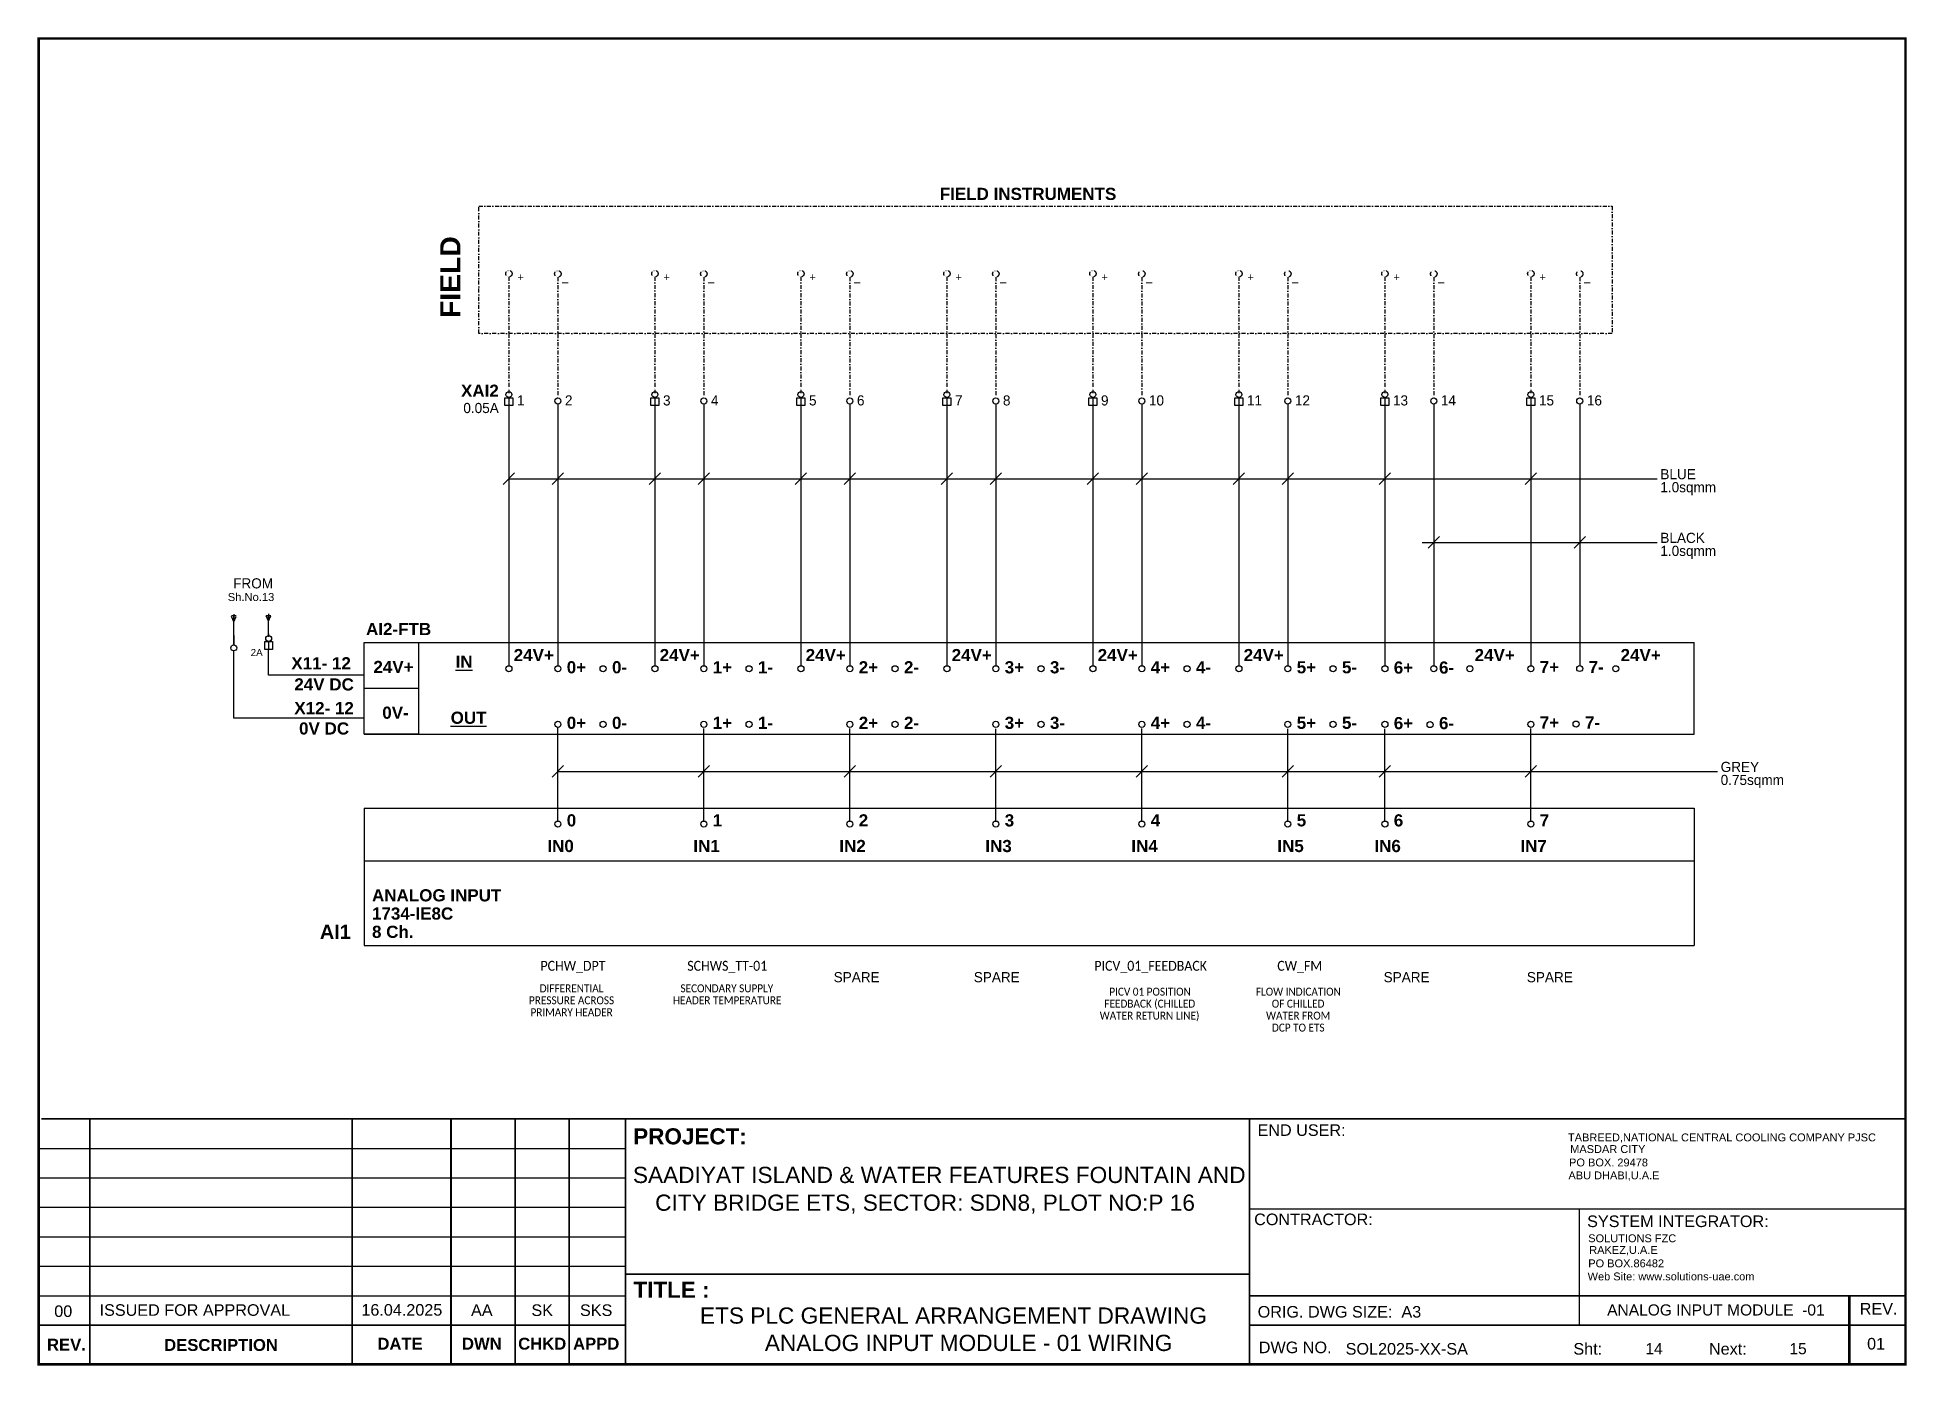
# Model space of a CAD drawing. Header units: inches. Extents: x 100535554 to 201081702, y 63708552 to 127420865.
# Drawn here: x 100543015 to 100544185, y 63708552 to 63709384 of the extents above; entities that cross this region are included whole.
import ezdxf
from ezdxf.enums import TextEntityAlignment as Align

# ---------------------------------------------------------------- set-up
doc = ezdxf.new("R2010")
doc.units = ezdxf.units.IN
doc.header["$MEASUREMENT"] = 0
doc.linetypes.add('DASHDOT2', pattern=[0.5, 0.25, -0.125, 0, -0.125])
doc.linetypes.add('EPLANLINE7', pattern=[0])
for name, color, linetype in [('BORDER', 7, 'Continuous'), ('KLEMMEN', 7, 'Continuous'), ('SONDERTEXT', 5, 'Continuous'), ('SYMBOL', 4, 'Continuous')]:
    doc.layers.add(name, color=color, linetype=linetype)
doc.styles.add('A', font='arial.ttf')
doc.styles.add('ABB', font='arialbd.ttf')
doc.styles.add('MtXpl_Franklin_Gothi', font='FRAMDCN.TTF')
doc.styles.get("Standard").update_dxf_attribs({"font": 'arial.ttf'})
doc.styles.add('Tahoma$001H0', font='tahoma.ttf')
doc.styles.add('XREF_ALN-DCP-A1 FRAME$0$Arial Bold', font='arialbd.ttf')

msp = doc.modelspace()

# ---------------------------------------------------------------- texts
at = {"color": 0}
for s, height, style, p in [('1', 6.348, 'MtXpl_Franklin_Gothi', (100543315.334, 63709153.407)), ('2', 6.348, 'MtXpl_Franklin_Gothi', (100543345.35, 63709153.407)), ('3', 6.348, 'MtXpl_Franklin_Gothi', (100543406.749, 63709153.407)), ('4', 6.348, 'MtXpl_Franklin_Gothi', (100543436.764, 63709153.407)), ('5', 6.348, 'MtXpl_Franklin_Gothi', (100543498.164, 63709153.407)), ('6', 6.348, 'MtXpl_Franklin_Gothi', (100543528.179, 63709153.407)), ('7', 6.348, 'MtXpl_Franklin_Gothi', (100543589.578, 63709153.407)), ('8', 6.348, 'MtXpl_Franklin_Gothi', (100543619.593, 63709153.407)), ('9', 6.348, 'MtXpl_Franklin_Gothi', (100543680.993, 63709153.407)), ('10', 6.3482, 'MtXpl_Franklin_Gothi', (100543711.008, 63709153.407)), ('11', 6.3482, 'MtXpl_Franklin_Gothi', (100543772.407, 63709153.407)), ('12', 6.3482, 'MtXpl_Franklin_Gothi', (100543802.423, 63709153.407)), ('13', 6.3482, 'MtXpl_Franklin_Gothi', (100543863.822, 63709153.407)), ('14', 6.3482, 'MtXpl_Franklin_Gothi', (100543893.837, 63709153.407)), ('15', 6.3482, 'MtXpl_Franklin_Gothi', (100543955.237, 63709153.407)), ('16', 6.3482, 'MtXpl_Franklin_Gothi', (100543985.252, 63709153.407)), ('24V+', 7.6179, 'XREF_ALN-DCP-A1 FRAME$0$Arial Bold', (100543225.413, 63708985.795))]:
    msp.add_text(s, height=height, dxfattribs=dict(at, style=style)).set_placement(p)
at = {"color": 0, "style": 'MtXpl_Franklin_Gothi'}
msp.add_text('0.05A', height=6.3482, dxfattribs=at).set_placement((100543303.917, 63709151.813), align=Align.MIDDLE_RIGHT)
for s, p in [('BLUE', (100544031.261, 63709105.281)), ('1.0sqmm', (100544031.261, 63709097.134)), ('1.0sqmm', (100544031.261, 63709057.241)), ('BLACK', (100544031.261, 63709065.388)), ('GREY', (100544069.02, 63708921.907)), ('0.75sqmm', (100544069.02, 63708913.76))]:
    msp.add_text(s, height=6.3482, dxfattribs=at).set_placement(p, align=Align.BOTTOM_LEFT)
for s, p in [('FROM', (100543150.088, 63709041.974)), ('SPARE', (100543528.004, 63708795.287)), ('SPARE', (100543615.727, 63708795.287)), ('SPARE', (100543872.364, 63708795.287)), ('SPARE', (100543962.031, 63708795.287))]:
    msp.add_text(s, height=6.3482, dxfattribs=at).set_placement(p, align=Align.MIDDLE_CENTER)
at = {"style": 'A'}
msp.add_text('ANALOG INPUT MODULE  -01 ', height=6.96131, dxfattribs=at).set_placement((100543997.96, 63708583.318))
for s, p in [('14', (100544027.271, 63708562.53)), ('15', (100544117.469, 63708562.53))]:
    msp.add_text(s, height=6.9613, dxfattribs=at).set_placement(p, align=Align.MIDDLE_CENTER)
at = {"color": 7, "attachment_point": 1, "line_spacing_factor": 0.9, "style": 'Tahoma$001H0'}
for s, width, heights, insert, char_height in [('\\pi6.9584,t70.631;{\\fCalibri Light|b0|i0|c0|p34;\\H0.75x;\\C256; \\fCalibri|b0|i0|c0|p32;\\H0.90882x;\\W0.9;PCHW_DPT\\H0.58065x;\\P\\pi28.71,t92.382;\\P\\pi8.8714,t72.544;\\H1.3889x;DIFFERENTIAL \\P\\pi2.1905,t65.863;PRESSURE ACROSS \\P\\pi3.1303,t66.803;PRIMARY HEADER}', 57.41947, [49.086], (100543320.657, 63708805.482), 9.096024), ('\\pi15.728,t79.4;{\\fCalibri|b0|i0|c0|p32;\\H0.68162x;\\W0.9;\\C256;SCHWS_TT-01\\H0.58065x;\\P\\pi40.643,t104.31;\\P\\pi11.468,t75.14;\\H1.3889x;SECONDARY SUPPLY \\P\\pi6.8157,t70.488;HEADER TEMPERATURE}', 81.2852, [278.435], (100543406.21, 63708805.482), 9.09602), ('\\pi0.35923,t64.031;{\\fCalibri|b0|i0|c0|p32;\\H0.68162x;\\W0.9;\\C256; PICV_01_FEEDBACK\\P\\pi36.876,t100.55;\\H0.80646x;\\P\\pi11.695,t75.367;PICV 01 POSITION \\P\\pi8.5933,t72.265;FEEDBACK (CHILLED \\P\\pi5.6769,t69.349;WATER RETURN LINE)}', 73.75246, [65.691], (100543674.527, 63708805.482), 9.09602), ('\\pi11.512,t75.185;{\\fCalibri|b0|i0|c0|p32;\\H0.68162x;\\W0.9;\\C256; CW_FM\\P\\pi26.357,t90.03;\\H0.80646x;\\P\\pi0.080472,t63.753;FLOW INDICATION \\P\\pi10.029,t73.701;OF CHILLED \\P\\pi6.4411,t70.113;WATER FROM \\P\\pi10.117,t73.79;DCP TO ETS}', 52.71484, [57.441], (100543777.905, 63708805.482), 9.09602)]:
    msp.add_mtext_dynamic_manual_height_columns(s, width=width, gutter_width=1, heights=heights, dxfattribs=dict(at, insert=insert, char_height=char_height))
at = {"layer": 'BORDER', "style": 'A'}
msp.add_text('Sh.No.13', height=5, dxfattribs=at).set_placement((100543134.231, 63709033.403), align=Align.MIDDLE_LEFT)
for s, p in [('ETS PLC GENERAL ARRANGEMENT DRAWING', (100543429.874, 63708578.216)), ('ANALOG INPUT MODULE - 01 WIRING', (100543470.507, 63708561.082))]:
    msp.add_text(s, height=10.15, dxfattribs=at).set_placement(p)
at = {"layer": 'KLEMMEN', "color": 0}
for s, p in [('+', (100543315.628, 63709231.4)), ('_', (100543343.587, 63709231.4)), ('+', (100543407.043, 63709231.4)), ('_', (100543435.002, 63709231.4)), ('+', (100543498.457, 63709231.4)), ('_', (100543526.417, 63709231.4)), ('+', (100543589.872, 63709231.4)), ('_', (100543617.831, 63709231.4)), ('+', (100543681.287, 63709231.4)), ('_', (100543709.246, 63709231.4)), ('+', (100543772.701, 63709231.4)), ('_', (100543800.66, 63709231.4)), ('+', (100543864.116, 63709231.4)), ('_', (100543892.075, 63709231.4)), ('+', (100543955.53, 63709231.4)), ('_', (100543983.49, 63709231.4))]:
    msp.add_text(s, height=4.827, dxfattribs=at).set_placement(p)
at = {"layer": 'KLEMMEN', "color": 2}
msp.add_text('2A', height=4.4345, dxfattribs=at).set_placement((100543148.52, 63708996.399))
at = {"layer": 'SONDERTEXT', "color": 0, "style": 'XREF_ALN-DCP-A1 FRAME$0$Arial Bold'}
for s, height, p in [('FIELD INSTRUMENTS', 7.61789, (100543635.322, 63709285.948)), ('X11- 12', 7.6179, (100543192.67, 63708991.913)), ('24V DC', 7.6179, (100543194.524, 63708978.674)), ('X12- 12', 7.6179, (100543194.524, 63708963.818)), ('0V DC', 7.6179, (100543194.524, 63708951.068)), ('IN0', 7.6179, (100543342.616, 63708877.441)), ('IN1', 7.6179, (100543434.031, 63708877.441)), ('IN2', 7.6179, (100543525.446, 63708877.441)), ('IN3', 7.6179, (100543616.86, 63708877.441)), ('IN4', 7.6179, (100543708.275, 63708877.441)), ('IN5', 7.6179, (100543799.69, 63708877.441)), ('IN6', 7.6179, (100543860.463, 63708877.441)), ('IN7', 7.6179, (100543951.878, 63708877.441))]:
    msp.add_text(s, height=height, dxfattribs=at).set_placement(p, align=Align.MIDDLE_CENTER)
msp.add_text('FIELD', height=12.6965, rotation=90, dxfattribs=at).set_placement((100543273.563, 63709233.794), align=Align.MIDDLE_CENTER)
for s, height, p in [('XAI2', 7.6179, (100543303.917, 63709162.636)), ('AI1', 8.8875, (100543211.227, 63708823.691))]:
    msp.add_text(s, height=height, dxfattribs=at).set_placement(p, align=Align.MIDDLE_RIGHT)
for s, height, p in [('AI2-FTB', 7.6179, (100543220.8, 63709013.335)), ('ANALOG INPUT', 7.61789, (100543224.533, 63708846.545)), ('1734-IE8C', 7.6179, (100543224.533, 63708835.118)), ('8 Ch.', 7.6179, (100543224.533, 63708823.691))]:
    msp.add_text(s, height=height, dxfattribs=at).set_placement(p, align=Align.MIDDLE_LEFT)
for s, height, p in [('%%UIN', 7.6179, (100543276.866, 63708989.138)), ('24V+', 7.6179, (100543313.256, 63708993.227)), ('0+', 7.6179, (100543346.474, 63708985.598)), ('0-', 7.6179, (100543374.807, 63708985.598)), ('24V+', 7.6179, (100543404.67, 63708993.227)), ('1+', 7.6179, (100543437.889, 63708985.598)), ('1-', 7.6179, (100543466.222, 63708985.598)), ('24V+', 7.6179, (100543496.085, 63708993.227)), ('2+', 7.6179, (100543529.304, 63708985.598)), ('2-', 7.6179, (100543557.636, 63708985.598)), ('24V+', 7.6179, (100543587.5, 63708993.227)), ('3+', 7.6179, (100543620.718, 63708985.598)), ('3-', 7.6179, (100543649.051, 63708985.598)), ('24V+', 7.6179, (100543678.914, 63708993.227)), ('4+', 7.6179, (100543712.133, 63708985.598)), ('4-', 7.6179, (100543740.465, 63708985.598)), ('24V+', 7.6179, (100543770.329, 63708993.227)), ('5+', 7.6179, (100543803.548, 63708985.598)), ('5-', 7.6179, (100543831.88, 63708985.598)), ('6+', 7.6179, (100543864.321, 63708985.428)), ('6-', 7.6179, (100543892.654, 63708985.428)), ('24V+', 7.6179, (100543914.935, 63708993.227)), ('7+', 7.6179, (100543955.736, 63708985.768)), ('7-', 7.6179, (100543986.377, 63708985.768)), ('24V+', 7.6179, (100544006.35, 63708993.227)), ('0V-', 7.6179, (100543230.969, 63708957.137)), ('%%UOUT', 7.6179, (100543273.786, 63708953.984)), ('0+', 7.6179, (100543346.474, 63708950.797)), ('0-', 7.6179, (100543374.807, 63708950.797)), ('1+', 7.6179, (100543437.889, 63708950.797)), ('1-', 7.6179, (100543466.222, 63708950.797)), ('2+', 7.6179, (100543529.304, 63708950.797)), ('2-', 7.6179, (100543557.636, 63708950.797)), ('3+', 7.6179, (100543620.718, 63708950.797)), ('3-', 7.6179, (100543649.051, 63708950.797)), ('4+', 7.6179, (100543712.133, 63708950.797)), ('4-', 7.6179, (100543740.465, 63708950.797)), ('5+', 7.6179, (100543803.548, 63708950.797)), ('5-', 7.6179, (100543831.88, 63708950.797)), ('6+', 7.6179, (100543864.321, 63708950.626)), ('6-', 7.6179, (100543892.654, 63708950.626)), ('7+', 7.6179, (100543955.736, 63708950.967)), ('7-', 7.6179, (100543984.069, 63708950.967)), ('0', 7.618, (100543346.474, 63708889.693)), ('1', 7.618, (100543437.889, 63708889.693)), ('2', 7.618, (100543529.304, 63708889.693)), ('3', 7.618, (100543620.718, 63708889.693)), ('4', 7.618, (100543712.133, 63708889.693)), ('5', 7.618, (100543803.548, 63708889.693)), ('6', 7.618, (100543864.321, 63708889.693)), ('7', 7.618, (100543955.736, 63708889.693))]:
    msp.add_text(s, height=height, dxfattribs=at).set_placement(p)

# ---------------------------------------------------------------- blocks, each defined once
blk = doc.blocks.new('Title Frame_Al Bayt')
at = {"layer": 'BORDER'}
for p, q in [((897.4, -274.9), (1264.8, -274.9)), ((897.4, -293.3), (1264.8, -293.3)), ((897.4, -311.8), (1264.8, -311.8)), ((897.4, -330.3), (1264.8, -330.3)), ((897.4, -348.7), (1264.8, -348.7)), ((897.4, -367.2), (1264.8, -367.2))]:
    blk.add_line(p, q, dxfattribs=at)
at = {"layer": 'BORDER', "const_width": 1.54}
blk.add_lwpolyline([(897.4, 420.3), (897.4, -410.2), (2066.3, -410.2), (2066.3, 420.3)], close=True, dxfattribs=at)
at = {"layer": 'BORDER'}
for points, const_width in [([(899, -256.4), (2066.3, -256.4)], 1.08), ([(929.4, -410.2), (929.4, -256.4)], 1.08), ([(1093.7, -410.2), (1093.7, -256.4)], 1.08), ([(1093.7, -391.8), (1093.7, -256.4)], 1.08), ([(1155.6, -410.2), (1155.6, -256.4)], 1.08), ([(1195.8, -410.2), (1195.8, -256.4)], 1.08), ([(1195.8, -391.8), (1195.8, -256.4)], 1.08), ([(1229.6, -410.2), (1229.6, -256.4)], 1.08), ([(1229.6, -391.8), (1229.6, -256.4)], 1.08), ([(1264.8, -256.4), (1264.8, -410.2)], 1.08), ([(1655.6, -410.2), (1655.6, -256.4)], 1.08), ([(1655.6, -312.9), (2066.3, -312.9)], 0.923), ([(1862.1, -385.6), (1862.1, -312.9)], 0.923), ([(1655.6, -353.7), (1265.2, -353.7)], 1.08), ([(2066.3, -367.2), (1655.6, -367.2)], 1.08), ([(2031.2, -410.2), (2031.2, -367.2)], 1.54), ([(897.4, -385.6), (1264.8, -385.6)], 1.08), ([(2066.3, -385.6), (1655.6, -385.6)], 1.08)]:
    blk.add_lwpolyline(points, dxfattribs=dict(at, const_width=const_width))
for s, height, style, p in [('PROJECT:', 10.07, 'ABB', (1269.7, -272.4)), ('END USER:', 7.25, 'A', (1660.6, -267.1)), ('TABREED,NATIONAL CENTRAL COOLING COMPANY PJSC', 4.93, 'A', (1855, -270.5)), ('MASDAR CITY', 4.93, 'A', (1856.4, -277.8)), ('SAADIYAT ISLAND & WATER FEATURES FOUNTAIN AND', 10.15, 'A', (1269.5, -296.6)), ('ABU DHABI,U.A.E', 4.93, 'A', (1855.3, -294.3)), ('PO BOX. 29478', 4.93, 'A', (1855.7, -286.2)), (' CITY BRIDGE ETS, SECTOR: SDN8, PLOT NO:P 16', 10.15, 'A', (1279.5, -314)), ('CONTRACTOR:', 7.25, 'A', (1658.5, -323)), ('SYSTEM INTEGRATOR:', 7.25, 'A', (1867, -324.2)), ('SOLUTIONS FZC', 4.93, 'A', (1867.7, -333.7)), ('RAKEZ,U.A.E', 4.93, 'A', (1868.3, -341)), ('PO BOX.86482', 4.93, 'A', (1867.7, -349.4)), ('TITLE :', 10.07, 'ABB', (1269.8, -368.5)), ('Web Site: www.solutions-uae.com ', 4.93, 'A', (1867.3, -357.6)), ('ORIG. DWG SIZE:  A3', 7.25, 'A', (1660.7, -380.9)), ('REV.', 7.25, 'A', (2037.7, -379)), ('DWG NO.', 7.25, 'A', (1661.4, -403.2)), ('SOL2025-XX-SA', 7.25, 'A', (1715.8, -404.1)), ('Sht:', 7.25, 'A', (1858.4, -404.1)), ('Next:', 7.25, 'A', (1943.3, -404.1)), ('01', 7.25, 'A', (2042.3, -400.9))]:
    blk.add_text(s, height=height, dxfattribs=dict(at, style=style)).set_placement(p)
for s, height, style, p in [('00', 7.25, 'A', (912.8, -376.9)), ('REV.', 7.46, 'ABB', (914.8, -397.9))]:
    blk.add_text(s, height=height, dxfattribs=dict(at, style=style)).set_placement(p, align=Align.MIDDLE)
for s, height, style, p in [('ISSUED FOR APPROVAL', 7.25, 'A', (995.2, -379.8)), ('16.04.2025', 7.25, 'A', (1124.8, -379.7)), ('AA', 7.25, 'A', (1174.9, -379.9)), ('SK', 7.25, 'A', (1212.7, -379.9)), ('SKS', 7.25, 'A', (1246.5, -379.9)), ('DESCRIPTION', 7.463, 'ABB', (1011.6, -401.8)), ('DATE', 7.46, 'ABB', (1123.7, -401)), ('DWN', 7.46, 'ABB', (1174.9, -401)), ('CHKD', 7.46, 'ABB', (1212.7, -401)), ('APPD', 7.46, 'ABB', (1246.5, -401))]:
    blk.add_text(s, height=height, dxfattribs=dict(at, style=style)).set_placement(p, align=Align.CENTER)

# ---------------------------------------------------------------- linework, layer by layer
at = {"color": 0, "linetype": 'DASHDOT2', "ltscale": 10}
for p, q in [((100543310.265, 63709233.967), (100543310.265, 63709163.184)), ((100543340.906, 63709233.833), (100543340.906, 63709158.105)), ((100543401.68, 63709233.967), (100543401.68, 63709163.184)), ((100543432.32, 63709233.833), (100543432.32, 63709158.105)), ((100543493.094, 63709233.967), (100543493.094, 63709163.184)), ((100543523.735, 63709233.833), (100543523.735, 63709158.105)), ((100543584.509, 63709233.967), (100543584.509, 63709163.184)), ((100543615.15, 63709233.833), (100543615.15, 63709158.105)), ((100543675.924, 63709233.967), (100543675.924, 63709163.184)), ((100543706.564, 63709233.833), (100543706.564, 63709158.105)), ((100543767.338, 63709233.967), (100543767.338, 63709163.184)), ((100543797.979, 63709233.833), (100543797.979, 63709158.105)), ((100543858.753, 63709233.967), (100543858.753, 63709163.184)), ((100543889.394, 63709233.833), (100543889.394, 63709158.105)), ((100543950.167, 63709233.967), (100543950.167, 63709163.184)), ((100543980.808, 63709233.833), (100543980.808, 63709158.105))]:
    msp.add_line(p, q, dxfattribs=at)
at = {"color": 0}
for p, q in [((100543490.631, 63709158.256), (100543495.558, 63709158.256)), ((100543490.631, 63709153.329), (100543490.631, 63709158.256)), ((100543493.094, 63709163.184), (100543493.094, 63709161.213)), ((100543493.094, 63709158.256), (100543493.094, 63709153.329)), ((100543495.558, 63709158.256), (100543495.558, 63709153.329)), ((100543582.045, 63709158.256), (100543586.973, 63709158.256)), ((100543582.045, 63709153.329), (100543582.045, 63709158.256)), ((100543584.509, 63709163.184), (100543584.509, 63709161.213)), ((100543584.509, 63709158.256), (100543584.509, 63709153.329)), ((100543586.973, 63709158.256), (100543586.973, 63709153.329)), ((100543673.46, 63709158.256), (100543678.387, 63709158.256)), ((100543673.46, 63709153.329), (100543673.46, 63709158.256)), ((100543675.924, 63709163.184), (100543675.924, 63709161.213)), ((100543675.924, 63709158.256), (100543675.924, 63709153.329)), ((100543678.387, 63709158.256), (100543678.387, 63709153.329)), ((100543764.875, 63709158.256), (100543769.802, 63709158.256)), ((100543764.875, 63709153.329), (100543764.875, 63709158.256)), ((100543767.338, 63709163.184), (100543767.338, 63709161.213)), ((100543767.338, 63709158.256), (100543767.338, 63709153.329)), ((100543769.802, 63709158.256), (100543769.802, 63709153.329)), ((100543856.289, 63709158.256), (100543861.216, 63709158.256)), ((100543856.289, 63709153.329), (100543856.289, 63709158.256)), ((100543858.753, 63709163.184), (100543858.753, 63709161.213)), ((100543858.753, 63709158.256), (100543858.753, 63709153.329)), ((100543861.216, 63709158.256), (100543861.216, 63709153.329)), ((100543947.704, 63709158.256), (100543952.631, 63709158.256)), ((100543947.704, 63709153.329), (100543947.704, 63709158.256)), ((100543950.167, 63709163.184), (100543950.167, 63709161.213)), ((100543950.167, 63709158.256), (100543950.167, 63709153.329)), ((100543952.631, 63709158.256), (100543952.631, 63709153.329)), ((100543310.265, 63709153.329), (100543310.265, 63708990.347)), ((100543340.906, 63709154.296), (100543340.906, 63709148.202)), ((100543340.906, 63709153.329), (100543340.906, 63708990.347)), ((100543401.68, 63709153.329), (100543401.68, 63708990.347)), ((100543432.32, 63709154.296), (100543432.32, 63709148.202)), ((100543432.32, 63709153.329), (100543432.32, 63708990.347)), ((100543495.558, 63709153.329), (100543490.631, 63709153.329)), ((100543493.094, 63709153.329), (100543493.094, 63708990.347)), ((100543523.735, 63709154.296), (100543523.735, 63709148.202)), ((100543523.735, 63709153.329), (100543523.735, 63708990.347)), ((100543586.973, 63709153.329), (100543582.045, 63709153.329)), ((100543584.509, 63709153.329), (100543584.509, 63708990.347)), ((100543615.15, 63709154.296), (100543615.15, 63709148.202)), ((100543615.15, 63709153.329), (100543615.15, 63708990.347)), ((100543678.387, 63709153.329), (100543673.46, 63709153.329)), ((100543675.924, 63709153.329), (100543675.924, 63708990.347)), ((100543706.564, 63709154.296), (100543706.564, 63709148.202)), ((100543706.564, 63709153.329), (100543706.564, 63708990.347)), ((100543769.802, 63709153.329), (100543764.875, 63709153.329)), ((100543767.338, 63709153.329), (100543767.338, 63708990.347)), ((100543797.979, 63709154.296), (100543797.979, 63709148.202)), ((100543797.979, 63709153.329), (100543797.979, 63708990.347)), ((100543861.216, 63709153.329), (100543856.289, 63709153.329)), ((100543858.753, 63709153.329), (100543858.753, 63708990.347)), ((100543889.394, 63709154.296), (100543889.394, 63709148.202)), ((100543889.394, 63709153.329), (100543889.394, 63708990.347)), ((100543952.631, 63709153.329), (100543947.704, 63709153.329)), ((100543950.167, 63709153.329), (100543950.167, 63708990.347)), ((100543980.808, 63709154.296), (100543980.808, 63709148.202)), ((100543980.808, 63709153.329), (100543980.808, 63708990.347)), ((100543306.674, 63709103.957), (100543313.856, 63709111.139)), ((100543337.315, 63709103.957), (100543344.497, 63709111.139)), ((100543398.089, 63709103.957), (100543405.271, 63709111.139)), ((100543428.729, 63709103.957), (100543435.912, 63709111.139)), ((100543489.503, 63709103.957), (100543496.685, 63709111.139)), ((100543520.144, 63709103.957), (100543527.326, 63709111.139)), ((100543580.918, 63709103.957), (100543588.1, 63709111.139)), ((100543611.559, 63709103.957), (100543618.741, 63709111.139)), ((100543672.332, 63709103.957), (100543679.515, 63709111.139)), ((100543702.973, 63709103.957), (100543710.155, 63709111.139)), ((100543763.747, 63709103.957), (100543770.929, 63709111.139)), ((100543794.388, 63709103.957), (100543801.57, 63709111.139)), ((100543855.162, 63709103.957), (100543862.344, 63709111.139)), ((100543946.576, 63709103.957), (100543953.759, 63709111.139)), ((100543310.265, 63709107.548), (100544029.305, 63709107.548)), ((100543882.165, 63709067.655), (100544029.305, 63709067.655)), ((100543885.802, 63709064.064), (100543892.985, 63709071.246)), ((100543977.217, 63709064.064), (100543984.399, 63709071.246)), ((100543219.691, 63709004.848), (100544052.374, 63709004.848)), ((100544052.374, 63708947.531), (100544052.374, 63709004.848)), ((100543253.631, 63708976.19), (100543219.691, 63708976.19)), ((100543219.691, 63708947.531), (100544052.374, 63708947.531)), ((100543340.906, 63708893.062), (100543340.906, 63708951.737)), ((100543432.32, 63708893.062), (100543432.32, 63708951.074)), ((100543523.735, 63708893.062), (100543523.735, 63708951.074)), ((100543615.15, 63708893.062), (100543615.15, 63708950.912)), ((100543706.564, 63708893.062), (100543706.564, 63708951.074)), ((100543797.979, 63708893.062), (100543797.979, 63708950.92)), ((100543858.753, 63708893.062), (100543858.753, 63708950.912)), ((100543950.167, 63708893.062), (100543950.167, 63708951.082)), ((100543337.315, 63708920.583), (100543344.497, 63708927.765)), ((100543340.906, 63708924.174), (100544067.064, 63708924.174)), ((100543428.729, 63708920.583), (100543435.912, 63708927.765)), ((100543520.144, 63708920.583), (100543527.326, 63708927.765)), ((100543611.559, 63708920.583), (100543618.741, 63708927.765)), ((100543702.973, 63708920.583), (100543710.155, 63708927.765)), ((100543794.388, 63708920.583), (100543801.57, 63708927.765)), ((100543855.162, 63708920.583), (100543862.344, 63708927.765)), ((100543946.576, 63708920.583), (100543953.759, 63708927.765)), ((100543219.691, 63708901.187), (100544052.374, 63708901.187)), ((100543219.691, 63708901.187), (100543219.691, 63708815.171)), ((100544052.374, 63708901.187), (100544052.374, 63708815.171)), ((100543219.691, 63708868.177), (100544052.374, 63708868.177)), ((100543219.691, 63708815.171), (100544052.374, 63708815.171))]:
    msp.add_line(p, q, dxfattribs=at)
at = {"color": 1}
msp.add_line((100543219.691, 63708947.531), (100543219.691, 63709004.848), dxfattribs=at)
at = {"color": 0, "linetype": 'DASHDOT2', "ltscale": 10}
msp.add_lwpolyline([(100543291.415, 63709278.292), (100544001.061, 63709278.292), (100544001.061, 63709198.575), (100543291.415, 63709198.575)], close=True, dxfattribs=at)
at = {"color": 1}
for points in [[(100543137.951, 63709003.354), (100543137.951, 63709021.616)], [(100543159.823, 63709009.279), (100543159.823, 63709021.702)], [(100543219.691, 63708957.479), (100543137.951, 63708957.479), (100543137.951, 63708999.659)], [(100543219.691, 63708984.354), (100543159.823, 63708984.354), (100543159.823, 63709000.533)]]:
    msp.add_lwpolyline(points, dxfattribs=at)
at = {"color": 0}
msp.add_lwpolyline([(100543219.691, 63709004.848), (100543253.631, 63709004.848), (100543253.631, 63708947.531), (100543219.691, 63708947.531)], close=True, dxfattribs=at)
at = {"color": 0, "linetype": 'DASHDOT2', "ltscale": 10}
for centre in [(100543310.265, 63709235.978), (100543340.906, 63709235.844), (100543401.68, 63709235.978), (100543432.32, 63709235.844), (100543493.094, 63709235.978), (100543523.735, 63709235.844), (100543584.509, 63709235.978), (100543615.15, 63709235.844), (100543675.924, 63709235.978), (100543706.564, 63709235.844), (100543767.338, 63709235.978), (100543797.979, 63709235.844), (100543858.753, 63709235.978), (100543889.394, 63709235.844), (100543950.167, 63709235.978), (100543980.808, 63709235.844)]:
    msp.add_circle(centre, 2.011, dxfattribs=at)
at = {"color": 0}
for centre, radius in [((100543340.906, 63709156.201), 1.904), ((100543432.32, 63709156.201), 1.904), ((100543493.094, 63709160.227), 1.848), ((100543523.735, 63709156.201), 1.904), ((100543584.509, 63709160.227), 1.848), ((100543615.15, 63709156.201), 1.904), ((100543675.924, 63709160.227), 1.848), ((100543706.564, 63709156.201), 1.904), ((100543767.338, 63709160.227), 1.848), ((100543797.979, 63709156.201), 1.904), ((100543858.753, 63709160.227), 1.848), ((100543889.394, 63709156.201), 1.904), ((100543950.167, 63709160.227), 1.848), ((100543980.808, 63709156.201), 1.904)]:
    msp.add_circle(centre, radius, dxfattribs=at)
at = {"layer": 'SYMBOL', "color": 0, "linetype": 'EPLANLINE7'}
for p, q in [((100543307.801, 63709158.256), (100543312.729, 63709158.256)), ((100543307.801, 63709153.329), (100543307.801, 63709158.256)), ((100543310.265, 63709163.184), (100543310.265, 63709161.213)), ((100543310.265, 63709158.256), (100543310.265, 63709153.329)), ((100543312.729, 63709158.256), (100543312.729, 63709153.329)), ((100543399.216, 63709158.256), (100543404.143, 63709158.256)), ((100543399.216, 63709153.329), (100543399.216, 63709158.256)), ((100543401.68, 63709163.184), (100543401.68, 63709161.213)), ((100543401.68, 63709158.256), (100543401.68, 63709153.329)), ((100543404.143, 63709158.256), (100543404.143, 63709153.329)), ((100543312.729, 63709153.329), (100543307.801, 63709153.329)), ((100543404.143, 63709153.329), (100543399.216, 63709153.329)), ((100543139.412, 63709021.616), (100543136.491, 63709021.616)), ((100543137.951, 63709017.864), (100543136.491, 63709021.292)), ((100543137.951, 63709022.562), (100543137.951, 63709018.118)), ((100543137.951, 63709017.864), (100543139.412, 63709021.292)), ((100543159.823, 63709018.274), (100543158.363, 63709021.702)), ((100543161.283, 63709021.702), (100543158.363, 63709021.702)), ((100543159.823, 63709022.971), (100543159.823, 63709018.527)), ((100543159.823, 63709018.274), (100543161.283, 63709021.702)), ((100543340.906, 63708893.062), (100543340.906, 63708899.156)), ((100543432.32, 63708893.062), (100543432.32, 63708899.156)), ((100543523.735, 63708893.062), (100543523.735, 63708899.156)), ((100543615.15, 63708893.062), (100543615.15, 63708899.156)), ((100543706.564, 63708893.062), (100543706.564, 63708899.156)), ((100543797.979, 63708893.062), (100543797.979, 63708899.156)), ((100543858.753, 63708893.062), (100543858.753, 63708899.156)), ((100543950.167, 63708893.062), (100543950.167, 63708899.156))]:
    msp.add_line(p, q, dxfattribs=at)
at = {"layer": 'SYMBOL', "color": 3, "linetype": 'EPLANLINE7'}
msp.add_line((100543137.951, 63709009.39), (100543137.951, 63709003.477), dxfattribs=at)
at = {"layer": 'SYMBOL', "color": 2, "linetype": 'EPLANLINE7'}
for p, q in [((100543157.359, 63709005.46), (100543162.286, 63709005.46)), ((100543157.359, 63709000.533), (100543157.359, 63709005.46)), ((100543159.823, 63709010.387), (100543159.823, 63709008.416)), ((100543159.823, 63709005.46), (100543159.823, 63709000.533)), ((100543162.286, 63709005.46), (100543162.286, 63709000.533)), ((100543162.286, 63709000.533), (100543157.359, 63709000.533))]:
    msp.add_line(p, q, dxfattribs=at)
at = {"layer": 'SYMBOL', "color": 0, "linetype": 'EPLANLINE7'}
for centre, radius in [((100543310.265, 63709160.227), 1.848), ((100543401.68, 63709160.227), 1.848), ((100543310.265, 63708988.443), 1.904), ((100543340.906, 63708988.443), 1.904), ((100543369.238, 63708988.443), 1.904), ((100543401.68, 63708988.443), 1.904), ((100543432.32, 63708988.443), 1.904), ((100543460.653, 63708988.443), 1.904), ((100543493.094, 63708988.443), 1.904), ((100543523.735, 63708988.443), 1.904), ((100543552.068, 63708988.443), 1.904), ((100543584.509, 63708988.443), 1.904), ((100543615.15, 63708988.443), 1.904), ((100543643.482, 63708988.443), 1.904), ((100543675.924, 63708988.443), 1.904), ((100543706.564, 63708988.443), 1.904), ((100543734.897, 63708988.443), 1.904), ((100543767.338, 63708988.443), 1.904), ((100543797.979, 63708988.443), 1.904), ((100543826.311, 63708988.443), 1.904), ((100543858.753, 63708988.443), 1.904), ((100543889.394, 63708988.443), 1.904), ((100543911.945, 63708988.443), 1.904), ((100543950.167, 63708988.443), 1.904), ((100543980.808, 63708988.613), 1.904), ((100544003.359, 63708988.443), 1.904), ((100543340.906, 63708953.641), 1.904), ((100543369.238, 63708953.641), 1.904), ((100543432.32, 63708953.641), 1.904), ((100543460.653, 63708953.641), 1.904), ((100543523.735, 63708953.641), 1.904), ((100543552.068, 63708953.641), 1.904), ((100543615.15, 63708953.641), 1.904), ((100543643.482, 63708953.641), 1.904), ((100543706.564, 63708953.641), 1.904), ((100543734.897, 63708953.641), 1.904), ((100543797.979, 63708953.641), 1.904), ((100543826.311, 63708953.641), 1.904), ((100543858.753, 63708953.641), 1.904), ((100543887.085, 63708953.471), 1.904), ((100543950.167, 63708953.641), 1.904), ((100543978.5, 63708953.811), 1.904), ((100543340.906, 63708891.157), 1.904), ((100543432.32, 63708891.157), 1.904), ((100543523.735, 63708891.157), 1.904), ((100543615.15, 63708891.157), 1.904), ((100543706.564, 63708891.157), 1.904), ((100543797.979, 63708891.157), 1.904), ((100543858.753, 63708891.157), 1.904), ((100543950.167, 63708891.157), 1.904)]:
    msp.add_circle(centre, radius, dxfattribs=at)
at = {"layer": 'SYMBOL', "color": 2, "linetype": 'EPLANLINE7'}
msp.add_circle((100543159.823, 63709007.431), 1.848, dxfattribs=at)
at = {"layer": 'SYMBOL', "color": 3, "linetype": 'EPLANLINE7'}
msp.add_circle((100543137.951, 63709001.506), 1.848, dxfattribs=at)

# ---------------------------------------------------------------- block references
at = {"layer": 'BORDER'}
msp.add_blockref('Title Frame_Al Bayt', (100542118.404, 63708962.922), dxfattribs=at)

msp.set_redraw_order([(e.dxf.handle, doc.entitydb.next_handle()) for e in msp.query("TEXT MTEXT ATTDEF DIMENSION ARC_DIMENSION")])  # texts and dimensions are drawn at this point

doc.saveas('drawing.dxf')
